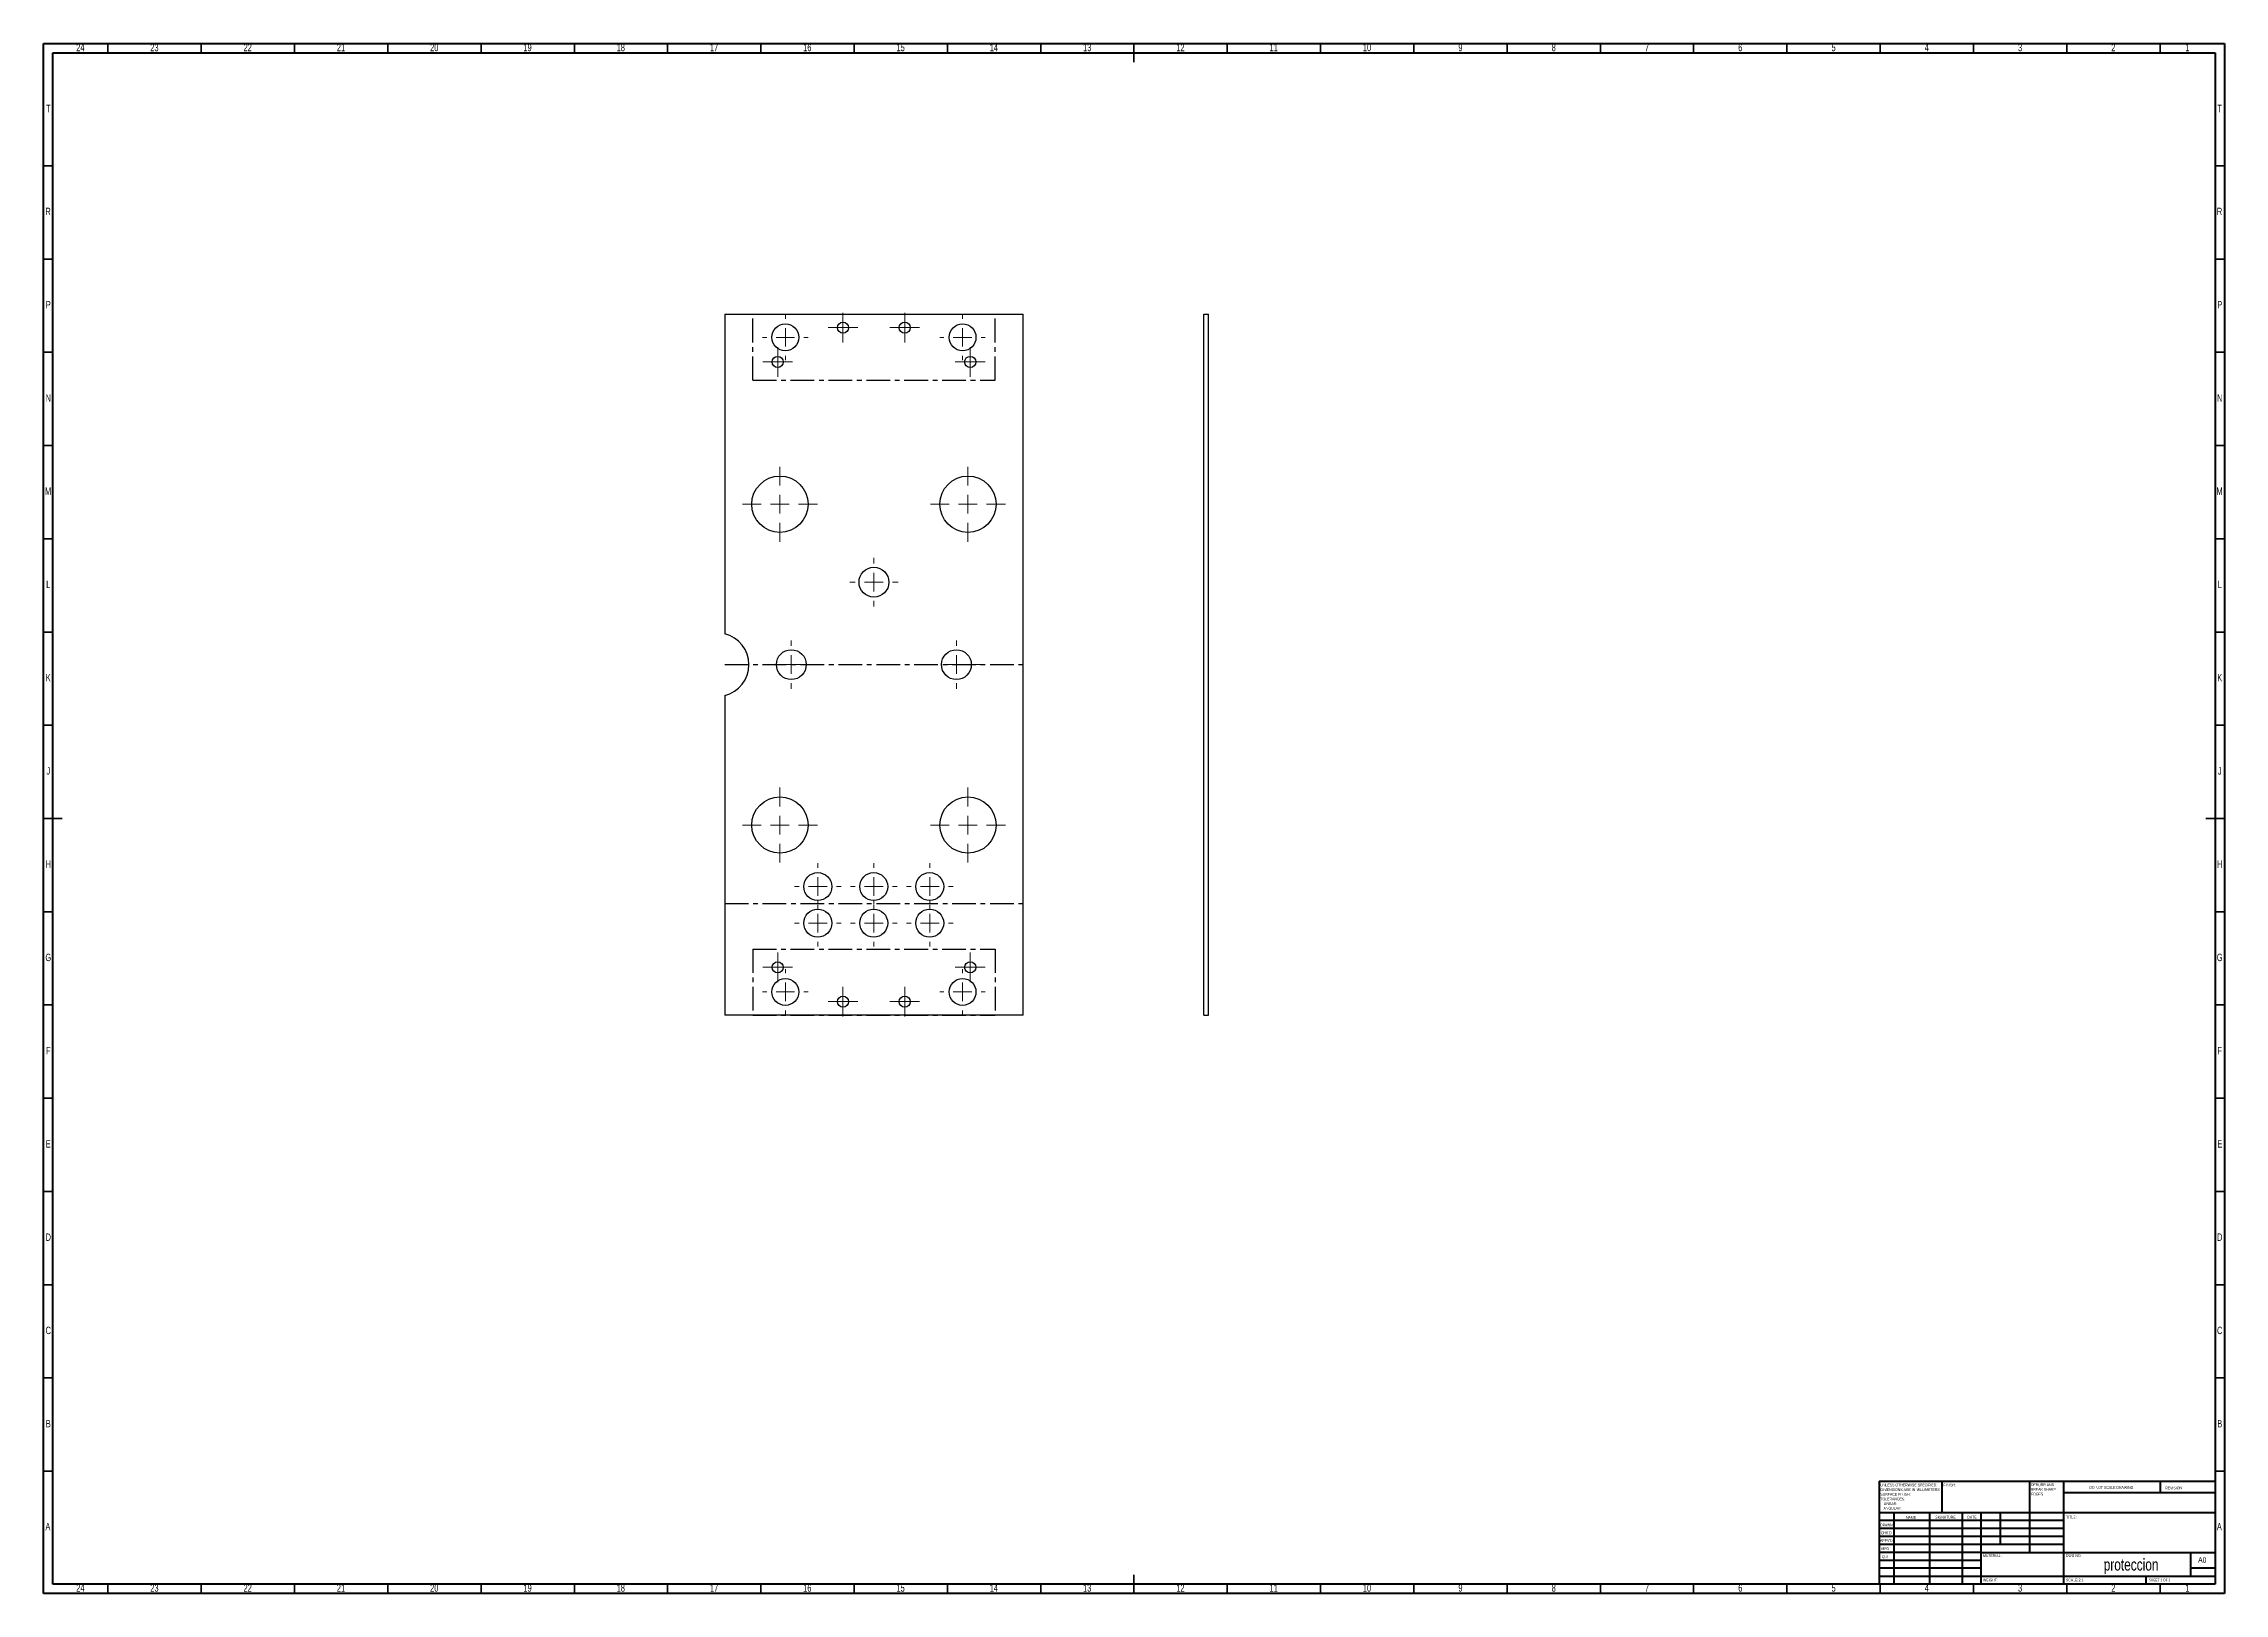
# Model space of a CAD drawing. Header units: millimetres. Extents: x 15 to 2024, y 5 to 1646.
# Drawn here: x 15 to 1184, y 5 to 836 of the extents above; entities that cross this region are included whole.
import ezdxf

# ---------------------------------------------------------------- set-up
doc = ezdxf.new("R2010")
doc.units = ezdxf.units.MM
doc.linetypes.add('CENTERX2', pattern=[20.32, 12.7, -2.54, 2.54, -2.54])
doc.styles.add('SLDTEXTSTYLE0', font='TXT', dxfattribs={"width": 0.75})
doc.styles.add('SLDTEXTSTYLE1', font='TXT', dxfattribs={"width": 0.686449})
doc.styles.add('SLDTEXTSTYLE2', font='TXT', dxfattribs={"width": 0.6875})

msp = doc.modelspace()

# ---------------------------------------------------------------- texts
at = {"color": 7, "linetype": 'Continuous', "lineweight": 0}
for s, insert, char_height, attachment_point, style in [('24', (34.7, 835.9), 3.97, 2, 'SLDTEXTSTYLE0'), ('23', (74.4, 835.9), 3.97, 2, 'SLDTEXTSTYLE0'), ('22', (124.4, 835.9), 3.97, 2, 'SLDTEXTSTYLE0'), ('21', (174.4, 835.9), 3.97, 2, 'SLDTEXTSTYLE0'), ('20', (224.4, 835.9), 3.97, 2, 'SLDTEXTSTYLE0'), ('19', (274.4, 835.9), 3.97, 2, 'SLDTEXTSTYLE0'), ('18', (324.4, 835.9), 3.97, 2, 'SLDTEXTSTYLE0'), ('17', (374.4, 835.9), 3.97, 2, 'SLDTEXTSTYLE0'), ('16', (424.4, 835.9), 3.97, 2, 'SLDTEXTSTYLE0'), ('15', (474.4, 835.9), 3.97, 2, 'SLDTEXTSTYLE0'), ('14', (524.4, 835.9), 3.97, 2, 'SLDTEXTSTYLE0'), ('13', (574.4, 835.9), 3.97, 2, 'SLDTEXTSTYLE0'), ('12', (624.4, 835.9), 3.97, 2, 'SLDTEXTSTYLE0'), ('11', (674.4, 835.9), 3.97, 2, 'SLDTEXTSTYLE0'), ('10', (724.4, 835.9), 3.97, 2, 'SLDTEXTSTYLE0'), ('9', (774.5, 835.9), 3.97, 2, 'SLDTEXTSTYLE0'), ('8', (824.5, 835.9), 3.97, 2, 'SLDTEXTSTYLE0'), ('7', (874.5, 835.9), 3.97, 2, 'SLDTEXTSTYLE0'), ('6', (924.5, 835.9), 3.97, 2, 'SLDTEXTSTYLE0'), ('5', (974.5, 835.9), 3.97, 2, 'SLDTEXTSTYLE0'), ('4', (1024.5, 835.9), 3.97, 2, 'SLDTEXTSTYLE0'), ('3', (1074.5, 835.9), 3.97, 2, 'SLDTEXTSTYLE0'), ('2', (1124.5, 835.9), 3.97, 2, 'SLDTEXTSTYLE0'), ('1', (1164.2, 835.9), 3.97, 2, 'SLDTEXTSTYLE0'), ('T', (17.5, 803.2), 3.97, 2, 'SLDTEXTSTYLE0'), ('T', (1181.5, 803.2), 3.97, 2, 'SLDTEXTSTYLE0'), ('R', (17.4, 748), 3.97, 2, 'SLDTEXTSTYLE0'), ('R', (1181.4, 748), 3.97, 2, 'SLDTEXTSTYLE0'), ('P', (17.5, 698), 3.97, 2, 'SLDTEXTSTYLE0'), ('P', (1181.5, 698), 3.97, 2, 'SLDTEXTSTYLE0'), ('N', (17.5, 648), 3.97, 2, 'SLDTEXTSTYLE0'), ('N', (1181.5, 648), 3.97, 2, 'SLDTEXTSTYLE0'), ('M', (17.4, 598), 3.97, 2, 'SLDTEXTSTYLE0'), ('M', (1181.4, 598), 3.97, 2, 'SLDTEXTSTYLE0'), ('L', (17.5, 548), 3.97, 2, 'SLDTEXTSTYLE0'), ('L', (1181.5, 548), 3.97, 2, 'SLDTEXTSTYLE0'), ('K', (17.5, 498), 3.97, 2, 'SLDTEXTSTYLE0'), ('K', (1181.5, 498), 3.97, 2, 'SLDTEXTSTYLE0'), ('J', (17.5, 448), 3.97, 2, 'SLDTEXTSTYLE0'), ('J', (1181.5, 448), 3.97, 2, 'SLDTEXTSTYLE0'), ('H', (17.5, 398), 3.97, 2, 'SLDTEXTSTYLE0'), ('H', (1181.5, 398), 3.97, 2, 'SLDTEXTSTYLE0'), ('G', (17.5, 348), 3.97, 2, 'SLDTEXTSTYLE0'), ('G', (1181.5, 348), 3.97, 2, 'SLDTEXTSTYLE0'), ('F', (17.5, 298), 3.97, 2, 'SLDTEXTSTYLE0'), ('F', (1181.5, 298), 3.97, 2, 'SLDTEXTSTYLE0'), ('E', (17.5, 248), 3.97, 2, 'SLDTEXTSTYLE0'), ('E', (1181.5, 248), 3.97, 2, 'SLDTEXTSTYLE0'), ('D', (17.5, 198), 3.97, 2, 'SLDTEXTSTYLE0'), ('D', (1181.5, 198), 3.97, 2, 'SLDTEXTSTYLE0'), ('C', (17.5, 148), 3.97, 2, 'SLDTEXTSTYLE0'), ('C', (1181.5, 148), 3.97, 2, 'SLDTEXTSTYLE0'), ('B', (17.5, 98), 3.97, 2, 'SLDTEXTSTYLE0'), ('B', (1181.5, 98), 3.97, 2, 'SLDTEXTSTYLE0'), ('FINISH:', (1033.4, 63.9), 1.5, 1, 'SLDTEXTSTYLE0'), ('DO NOT SCALE DRAWING', (1111.6, 62.5), 1.5, 1, 'SLDTEXTSTYLE0'), ('REVISION', (1152.3, 62.3), 1.5, 1, 'SLDTEXTSTYLE0'), ('A', (17.3, 42.8), 3.97, 2, 'SLDTEXTSTYLE0'), ('DRAWN', (999.6, 42.4), 1.5, 1, 'SLDTEXTSTYLE1'), ("CHK'D", (999.9, 38.2), 1.5, 1, 'SLDTEXTSTYLE0'), ('NAME', (1013.3, 46.5), 1.5, 1, 'SLDTEXTSTYLE0'), ('SIGNATURE', (1029, 46.6), 1.5, 1, 'SLDTEXTSTYLE0'), ('DATE', (1046.2, 46.6), 1.5, 1, 'SLDTEXTSTYLE0'), ('TITLE:', (1099.1, 46.6), 1.5, 1, 'SLDTEXTSTYLE0'), ('A', (1181.3, 42.8), 3.97, 2, 'SLDTEXTSTYLE0'), ("APPV'D", (999.4, 34.1), 1.5, 1, 'SLDTEXTSTYLE0'), ('MFG', (1000.1, 29.7), 1.5, 1, 'SLDTEXTSTYLE0'), ('Q.A', (1000.5, 25.5), 1.5, 1, 'SLDTEXTSTYLE0'), ('MATERIAL:', (1054.6, 26), 1.5, 1, 'SLDTEXTSTYLE0'), ('DWG NO.', (1099, 26), 1.5, 1, 'SLDTEXTSTYLE0'), ('proteccion', (1134, 23.6), 6.35, 2, 'SLDTEXTSTYLE0'), ('A0', (1169.9, 24.4), 2.91, 1, 'SLDTEXTSTYLE0'), ('WEIGHT:', (1054.6, 12.9), 1.5, 1, 'SLDTEXTSTYLE0'), ('SCALE:2:1', (1099.1, 12.9), 1.5, 1, 'SLDTEXTSTYLE0'), ('SHEET 1 OF 1', (1143.5, 12.9), 1.5, 1, 'SLDTEXTSTYLE2'), ('24', (34.7, 9.9), 3.97, 2, 'SLDTEXTSTYLE0'), ('23', (74.4, 9.9), 3.97, 2, 'SLDTEXTSTYLE0'), ('22', (124.4, 9.9), 3.97, 2, 'SLDTEXTSTYLE0'), ('21', (174.4, 9.9), 3.97, 2, 'SLDTEXTSTYLE0'), ('20', (224.4, 9.9), 3.97, 2, 'SLDTEXTSTYLE0'), ('19', (274.4, 9.9), 3.97, 2, 'SLDTEXTSTYLE0'), ('18', (324.4, 9.9), 3.97, 2, 'SLDTEXTSTYLE0'), ('17', (374.4, 9.9), 3.97, 2, 'SLDTEXTSTYLE0'), ('16', (424.4, 9.9), 3.97, 2, 'SLDTEXTSTYLE0'), ('15', (474.4, 9.9), 3.97, 2, 'SLDTEXTSTYLE0'), ('14', (524.4, 9.9), 3.97, 2, 'SLDTEXTSTYLE0'), ('13', (574.4, 9.9), 3.97, 2, 'SLDTEXTSTYLE0'), ('12', (624.4, 9.9), 3.97, 2, 'SLDTEXTSTYLE0'), ('11', (674.4, 9.9), 3.97, 2, 'SLDTEXTSTYLE0'), ('10', (724.4, 9.9), 3.97, 2, 'SLDTEXTSTYLE0'), ('9', (774.5, 9.9), 3.97, 2, 'SLDTEXTSTYLE0'), ('8', (824.5, 9.9), 3.97, 2, 'SLDTEXTSTYLE0'), ('7', (874.5, 9.9), 3.97, 2, 'SLDTEXTSTYLE0'), ('6', (924.5, 9.9), 3.97, 2, 'SLDTEXTSTYLE0'), ('5', (974.5, 9.9), 3.97, 2, 'SLDTEXTSTYLE0'), ('4', (1024.5, 9.9), 3.97, 2, 'SLDTEXTSTYLE0'), ('3', (1074.5, 9.9), 3.97, 2, 'SLDTEXTSTYLE0'), ('2', (1124.5, 9.9), 3.97, 2, 'SLDTEXTSTYLE0'), ('1', (1164.2, 9.9), 3.97, 2, 'SLDTEXTSTYLE0')]:
    msp.add_mtext(s, dxfattribs=dict(at, insert=insert, char_height=char_height, attachment_point=attachment_point, style=style))

# ---------------------------------------------------------------- blocks, each defined once
blk = doc.blocks.new('SW_NOTE_0')
at = {"color": 0, "linetype": 'Continuous', "lineweight": 0, "char_height": 1.5, "attachment_point": 1, "style": 'SLDTEXTSTYLE0'}
for s, insert in [('UNLESS OTHERWISE SPECIFIED:', (0, 1.9)), ('TOLERANCES:', (0, -5.6)), ('DIMENSIONS ARE IN MILLIMETERS', (0, -0.6)), ('SURFACE FINISH:', (0, -3.1)), ('ANGULAR:', (1.7, -10.6)), ('LINEAR:', (1.7, -8.1))]:
    blk.add_mtext(s, dxfattribs=dict(at, insert=insert))
blk = doc.blocks.new('SW_NOTE_1')
at = {"color": 0, "linetype": 'Continuous', "lineweight": 0, "char_height": 1.5, "attachment_point": 1, "style": 'SLDTEXTSTYLE0'}
for s, insert in [('DEBURR AND', (0, 1.9)), ('BREAK SHARP', (0, -0.6)), ('EDGES', (0, -3.1))]:
    blk.add_mtext(s, dxfattribs=dict(at, insert=insert))
blk = doc.blocks.new('SW_CENTERMARKSYMBOL_0')
at = {"color": 0, "linetype": 'Continuous', "lineweight": 0}
for p, q in [((0, 10), (0, 12.5)), ((-10, 0), (-12.5, 0)), ((0, 0), (-5, 0)), ((0, 0), (0, 5)), ((0, 0), (0, -5)), ((0, 0), (5, 0)), ((10, 0), (12.5, 0)), ((0, -10), (0, -12.5))]:
    blk.add_line(p, q, dxfattribs=at)
blk = doc.blocks.new('SW_CENTERMARKSYMBOL_1')
at = {"color": 0, "linetype": 'Continuous', "lineweight": 0}
for p, q in [((0, 10), (0, 12.5)), ((-10, 0), (-12.5, 0)), ((0, 0), (-5, 0)), ((0, 0), (0, 5)), ((0, 0), (0, -5)), ((0, 0), (5, 0)), ((10, 0), (12.5, 0)), ((0, -10), (0, -12.5))]:
    blk.add_line(p, q, dxfattribs=at)
blk = doc.blocks.new('SW_CENTERMARKSYMBOL_2')
at = {"color": 0, "linetype": 'Continuous', "lineweight": 0}
for p, q in [((0, 10), (0, 12.5)), ((-10, 0), (-12.5, 0)), ((0, 0), (-5, 0)), ((0, 0), (0, 5)), ((0, 0), (0, -5)), ((0, 0), (5, 0)), ((10, 0), (12.5, 0)), ((0, -10), (0, -12.5))]:
    blk.add_line(p, q, dxfattribs=at)
blk = doc.blocks.new('SW_CENTERMARKSYMBOL_3')
at = {"color": 0, "linetype": 'Continuous', "lineweight": 0}
for p, q in [((0, 10), (0, 12.5)), ((-10, 0), (-12.5, 0)), ((0, 0), (-5, 0)), ((0, 0), (0, 5)), ((0, 0), (0, -5)), ((0, 0), (5, 0)), ((10, 0), (12.5, 0)), ((0, -10), (0, -12.5))]:
    blk.add_line(p, q, dxfattribs=at)
blk = doc.blocks.new('SW_CENTERMARKSYMBOL_4')
at = {"color": 0, "linetype": 'Continuous', "lineweight": 0}
for p, q in [((0, 10), (0, 12.5)), ((-10, 0), (-12.5, 0)), ((0, 0), (-5, 0)), ((0, 0), (0, 5)), ((0, 0), (0, -5)), ((0, 0), (5, 0)), ((10, 0), (12.5, 0)), ((0, -10), (0, -12.5))]:
    blk.add_line(p, q, dxfattribs=at)
blk = doc.blocks.new('SW_CENTERMARKSYMBOL_5')
at = {"color": 0, "linetype": 'Continuous', "lineweight": 0}
for p, q in [((0, 10), (0, 12.5)), ((-10, 0), (-12.5, 0)), ((0, 0), (-5, 0)), ((0, 0), (0, 5)), ((0, 0), (0, -5)), ((0, 0), (5, 0)), ((10, 0), (12.5, 0)), ((0, -10), (0, -12.5))]:
    blk.add_line(p, q, dxfattribs=at)
blk = doc.blocks.new('SW_CENTERMARKSYMBOL_6')
at = {"color": 0, "linetype": 'Continuous', "lineweight": 0}
for p, q in [((0, 10), (0, 20.13)), ((-10, 0), (-20.13, 0)), ((0, 0), (-5, 0)), ((0, 0), (0, 5)), ((0, 0), (0, -5)), ((0, 0), (5, 0)), ((10, 0), (20.13, 0)), ((0, -10), (0, -20.13))]:
    blk.add_line(p, q, dxfattribs=at)
blk = doc.blocks.new('SW_CENTERMARKSYMBOL_7')
at = {"color": 0, "linetype": 'Continuous', "lineweight": 0}
for p, q in [((0, 10), (0, 20.13)), ((-10, 0), (-20.13, 0)), ((0, 0), (-5, 0)), ((0, 0), (0, 5)), ((0, 0), (0, -5)), ((0, 0), (5, 0)), ((10, 0), (20.13, 0)), ((0, -10), (0, -20.13))]:
    blk.add_line(p, q, dxfattribs=at)
blk = doc.blocks.new('SW_CENTERMARKSYMBOL_8')
at = {"color": 0, "linetype": 'Continuous', "lineweight": 0}
for p, q in [((0, 10), (0, 20.13)), ((-10, 0), (-20.13, 0)), ((0, 0), (-5, 0)), ((0, 0), (0, 5)), ((0, 0), (0, -5)), ((0, 0), (5, 0)), ((10, 0), (20.13, 0)), ((0, -10), (0, -20.13))]:
    blk.add_line(p, q, dxfattribs=at)
blk = doc.blocks.new('SW_CENTERMARKSYMBOL_9')
at = {"color": 0, "linetype": 'Continuous', "lineweight": 0}
for p, q in [((0, 10), (0, 13)), ((-10, 0), (-13, 0)), ((0, 0), (-5, 0)), ((0, 0), (0, 5)), ((0, 0), (0, -5)), ((0, 0), (5, 0)), ((10, 0), (13, 0)), ((0, -10), (0, -13))]:
    blk.add_line(p, q, dxfattribs=at)
blk = doc.blocks.new('SW_CENTERMARKSYMBOL_10')
at = {"color": 0, "linetype": 'Continuous', "lineweight": 0}
for p, q in [((-5, 0), (-8, 0)), ((0, 0), (-5, 0)), ((0, 5), (0, 8)), ((0, 0), (0, 5)), ((0, 0), (0, -5)), ((0, 0), (5, 0)), ((5, 0), (8, 0)), ((0, -5), (0, -8))]:
    blk.add_line(p, q, dxfattribs=at)
blk = doc.blocks.new('SW_CENTERMARKSYMBOL_11')
at = {"color": 0, "linetype": 'Continuous', "lineweight": 0}
for p, q in [((0, 10), (0, 12.2)), ((-10, 0), (-12.2, 0)), ((0, 0), (-5, 0)), ((0, 0), (0, 5)), ((0, 0), (0, -5)), ((0, 0), (5, 0)), ((10, 0), (12.2, 0)), ((0, -10), (0, -12.2))]:
    blk.add_line(p, q, dxfattribs=at)
blk = doc.blocks.new('SW_CENTERMARKSYMBOL_12')
at = {"color": 0, "linetype": 'Continuous', "lineweight": 0}
for p, q in [((-5, 0), (-8, 0)), ((0, 0), (-5, 0)), ((0, 5), (0, 8)), ((0, 0), (0, 5)), ((0, 0), (0, -5)), ((0, 0), (5, 0)), ((5, 0), (8, 0)), ((0, -5), (0, -8))]:
    blk.add_line(p, q, dxfattribs=at)
blk = doc.blocks.new('SW_CENTERMARKSYMBOL_13')
at = {"color": 0, "linetype": 'Continuous', "lineweight": 0}
for p, q in [((-5, 0), (-8, 0)), ((0, 0), (-5, 0)), ((0, 5), (0, 8)), ((0, 0), (0, 5)), ((0, 0), (0, -5)), ((0, 0), (5, 0)), ((5, 0), (8, 0)), ((0, -5), (0, -8))]:
    blk.add_line(p, q, dxfattribs=at)
blk = doc.blocks.new('SW_CENTERMARKSYMBOL_14')
at = {"color": 0, "linetype": 'Continuous', "lineweight": 0}
for p, q in [((0, 10), (0, 12.2)), ((-10, 0), (-12.2, 0)), ((0, 0), (-5, 0)), ((0, 0), (0, 5)), ((0, 0), (0, -5)), ((0, 0), (5, 0)), ((10, 0), (12.2, 0)), ((0, -10), (0, -12.2))]:
    blk.add_line(p, q, dxfattribs=at)
blk = doc.blocks.new('SW_CENTERMARKSYMBOL_15')
at = {"color": 0, "linetype": 'Continuous', "lineweight": 0}
for p, q in [((-5, 0), (-8, 0)), ((0, 0), (-5, 0)), ((0, 5), (0, 8)), ((0, 0), (0, 5)), ((0, 0), (0, -5)), ((0, 0), (5, 0)), ((5, 0), (8, 0)), ((0, -5), (0, -8))]:
    blk.add_line(p, q, dxfattribs=at)
blk = doc.blocks.new('SW_CENTERMARKSYMBOL_16')
at = {"color": 0, "linetype": 'Continuous', "lineweight": 0}
for p, q in [((0, 10), (0, 20.13)), ((-10, 0), (-20.13, 0)), ((0, 0), (-5, 0)), ((0, 0), (0, 5)), ((0, 0), (0, -5)), ((0, 0), (5, 0)), ((10, 0), (20.13, 0)), ((0, -10), (0, -20.13))]:
    blk.add_line(p, q, dxfattribs=at)
blk = doc.blocks.new('SW_CENTERMARKSYMBOL_17')
at = {"color": 0, "linetype": 'Continuous', "lineweight": 0}
for p, q in [((-5, 0), (-8, 0)), ((0, 0), (-5, 0)), ((0, 5), (0, 8)), ((0, 0), (0, 5)), ((0, 0), (0, -5)), ((0, 0), (5, 0)), ((5, 0), (8, 0)), ((0, -5), (0, -8))]:
    blk.add_line(p, q, dxfattribs=at)
blk = doc.blocks.new('SW_CENTERMARKSYMBOL_18')
at = {"color": 0, "linetype": 'Continuous', "lineweight": 0}
for p, q in [((-5, 0), (-8, 0)), ((0, 0), (-5, 0)), ((0, 5), (0, 8)), ((0, 0), (0, 5)), ((0, 0), (0, -5)), ((0, 0), (5, 0)), ((5, 0), (8, 0)), ((0, -5), (0, -8))]:
    blk.add_line(p, q, dxfattribs=at)
blk = doc.blocks.new('SW_CENTERMARKSYMBOL_19')
at = {"color": 0, "linetype": 'Continuous', "lineweight": 0}
for p, q in [((-5, 0), (-8, 0)), ((0, 0), (-5, 0)), ((0, 5), (0, 8)), ((0, 0), (0, 5)), ((0, 0), (0, -5)), ((0, 0), (5, 0)), ((5, 0), (8, 0)), ((0, -5), (0, -8))]:
    blk.add_line(p, q, dxfattribs=at)
blk = doc.blocks.new('SW_CENTERMARKSYMBOL_20')
at = {"color": 0, "linetype": 'Continuous', "lineweight": 0}
for p, q in [((0, 10), (0, 12.2)), ((-10, 0), (-12.2, 0)), ((0, 0), (-5, 0)), ((0, 0), (0, 5)), ((0, 0), (0, -5)), ((0, 0), (5, 0)), ((10, 0), (12.2, 0)), ((0, -10), (0, -12.2))]:
    blk.add_line(p, q, dxfattribs=at)
blk = doc.blocks.new('SW_CENTERMARKSYMBOL_21')
at = {"color": 0, "linetype": 'Continuous', "lineweight": 0}
for p, q in [((0, 10), (0, 12.2)), ((-10, 0), (-12.2, 0)), ((0, 0), (-5, 0)), ((0, 0), (0, 5)), ((0, 0), (0, -5)), ((0, 0), (5, 0)), ((10, 0), (12.2, 0)), ((0, -10), (0, -12.2))]:
    blk.add_line(p, q, dxfattribs=at)
blk = doc.blocks.new('SW_CENTERMARKSYMBOL_22')
at = {"color": 0, "linetype": 'Continuous', "lineweight": 0}
for p, q in [((-5, 0), (-8, 0)), ((0, 0), (-5, 0)), ((0, 5), (0, 8)), ((0, 0), (0, 5)), ((0, 0), (0, -5)), ((0, 0), (5, 0)), ((5, 0), (8, 0)), ((0, -5), (0, -8))]:
    blk.add_line(p, q, dxfattribs=at)
blk = doc.blocks.new('SW_CENTERMARKSYMBOL_23')
at = {"color": 0, "linetype": 'Continuous', "lineweight": 0}
for p, q in [((0, 10), (0, 13)), ((-10, 0), (-13, 0)), ((0, 0), (-5, 0)), ((0, 0), (0, 5)), ((0, 0), (0, -5)), ((0, 0), (5, 0)), ((10, 0), (13, 0)), ((0, -10), (0, -13))]:
    blk.add_line(p, q, dxfattribs=at)
blk = doc.blocks.new('SW_CENTERMARKSYMBOL_24')
at = {"color": 0, "linetype": 'Continuous', "lineweight": 0}
for p, q in [((0, 10), (0, 13)), ((-10, 0), (-13, 0)), ((0, 0), (-5, 0)), ((0, 0), (0, 5)), ((0, 0), (0, -5)), ((0, 0), (5, 0)), ((10, 0), (13, 0)), ((0, -10), (0, -13))]:
    blk.add_line(p, q, dxfattribs=at)

# ---------------------------------------------------------------- linework, layer by layer
at = {"color": 7, "linetype": 'Continuous', "lineweight": 70}
for p, q in [((15, 5), (15, 836)), ((15, 836), (1184, 836)), ((20, 10), (20, 831)), ((20, 831), (1179, 831)), ((1179, 831), (1179, 10)), ((1184, 836), (1184, 5)), ((1184, 5), (15, 5)), ((1179, 10), (20, 10))]:
    msp.add_line(p, q, dxfattribs=at)
at = {"color": 7, "linetype": 'Continuous', "lineweight": 35}
for p, q in [((49.5, 831), (49.5, 836)), ((99.5, 831), (99.5, 836)), ((149.5, 831), (149.5, 836)), ((199.5, 831), (199.5, 836)), ((249.5, 831), (249.5, 836)), ((299.5, 831), (299.5, 836)), ((349.5, 831), (349.5, 836)), ((399.5, 831), (399.5, 836)), ((449.5, 831), (449.5, 836)), ((499.5, 831), (499.5, 836)), ((549.5, 831), (549.5, 836)), ((599.5, 836), (599.5, 826)), ((599.5, 831), (599.5, 836)), ((649.5, 831), (649.5, 836)), ((699.5, 831), (699.5, 836)), ((749.5, 831), (749.5, 836)), ((799.5, 831), (799.5, 836)), ((849.5, 831), (849.5, 836)), ((899.5, 831), (899.5, 836)), ((949.5, 831), (949.5, 836)), ((999.5, 831), (999.5, 836)), ((1049.5, 831), (1049.5, 836)), ((1099.5, 831), (1099.5, 836)), ((1149.5, 831), (1149.5, 836)), ((20, 770.5), (15, 770.5)), ((1179, 770.5), (1184, 770.5)), ((20, 720.5), (15, 720.5)), ((1179, 720.5), (1184, 720.5)), ((20, 670.5), (15, 670.5)), ((1179, 670.5), (1184, 670.5)), ((20, 620.5), (15, 620.5)), ((1179, 620.5), (1184, 620.5)), ((20, 570.5), (15, 570.5)), ((1179, 570.5), (1184, 570.5)), ((20, 520.5), (15, 520.5)), ((1179, 520.5), (1184, 520.5)), ((20, 470.5), (15, 470.5)), ((1179, 470.5), (1184, 470.5)), ((15, 420.5), (25, 420.5)), ((20, 420.5), (15, 420.5)), ((1184, 420.5), (1174, 420.5)), ((1179, 420.5), (1184, 420.5)), ((20, 370.5), (15, 370.5)), ((1179, 370.5), (1184, 370.5)), ((20, 320.5), (15, 320.5)), ((1179, 320.5), (1184, 320.5)), ((20, 270.5), (15, 270.5)), ((1179, 270.5), (1184, 270.5)), ((20, 220.5), (15, 220.5)), ((1179, 220.5), (1184, 220.5)), ((20, 170.5), (15, 170.5)), ((1179, 170.5), (1184, 170.5)), ((20, 120.5), (15, 120.5)), ((1179, 120.5), (1184, 120.5)), ((20, 70.5), (15, 70.5)), ((1179, 70.5), (1184, 70.5)), ((599.5, 5), (599.5, 15)), ((49.5, 10), (49.5, 5)), ((99.5, 10), (99.5, 5)), ((149.5, 10), (149.5, 5)), ((199.5, 10), (199.5, 5)), ((249.5, 10), (249.5, 5)), ((299.5, 10), (299.5, 5)), ((349.5, 10), (349.5, 5)), ((399.5, 10), (399.5, 5)), ((449.5, 10), (449.5, 5)), ((499.5, 10), (499.5, 5)), ((549.5, 10), (549.5, 5)), ((599.5, 10), (599.5, 5)), ((649.5, 10), (649.5, 5)), ((699.5, 10), (699.5, 5)), ((749.5, 10), (749.5, 5)), ((799.5, 10), (799.5, 5)), ((849.5, 10), (849.5, 5)), ((899.5, 10), (899.5, 5)), ((949.5, 10), (949.5, 5)), ((999.5, 10), (999.5, 5)), ((1049.5, 10), (1049.5, 5)), ((1099.5, 10), (1099.5, 5)), ((1149.5, 10), (1149.5, 5))]:
    msp.add_line(p, q, dxfattribs=at)
at = {"color": 7, "linetype": 'Continuous', "lineweight": 25}
for p, q in [((380.1, 691), (540.1, 691)), ((380.1, 691), (380.1, 519.5)), ((540.1, 315), (540.1, 691)), ((637, 691), (639.5, 691)), ((637, 315), (637, 691)), ((639.5, 315), (639.5, 691)), ((380.1, 486.5), (380.1, 315)), ((540.1, 315), (380.1, 315)), ((637, 315), (639.5, 315))]:
    msp.add_line(p, q, dxfattribs=at)
at = {"color": 7, "linetype": 'CENTERX2'}
for p, q in [((395.1, 655.5), (395.1, 691)), ((525.1, 655.5), (525.1, 691)), ((395.1, 655.5), (525.1, 655.5)), ((380.1, 503), (540.1, 503)), ((380.1, 375), (540.1, 375)), ((395.1, 350.5), (525.1, 350.5)), ((395.1, 350.5), (395.1, 315)), ((525.1, 350.5), (525.1, 315)), ((395.1, 315), (525.1, 315))]:
    msp.add_line(p, q, dxfattribs=at)
at = {"color": 7, "linetype": 'Continuous', "lineweight": 50}
for p, q in [((999, 65.2), (1179, 65.2)), ((999, 65.2), (999, 10)), ((1032.8, 48.2), (1032.8, 65.2)), ((1079.6, 65.2), (1079.6, 27)), ((1097.8, 65.2), (1097.8, 10)), ((1179, 58.9), (1097.8, 58.9)), ((1149.8, 58.9), (1149.8, 65.2)), ((1179, 48.2), (999, 48.2)), ((1006.8, 48.2), (1006.8, 10)), ((1026, 48.2), (1026, 10)), ((1043.4, 48.2), (1043.4, 10)), ((1053.6, 10), (1053.6, 48.2)), ((1064, 31.2), (1064, 48.2)), ((1097.8, 44), (999, 44)), ((1097.8, 39.8), (999, 39.8)), ((1097.8, 35.5), (999, 35.5)), ((1097.8, 31.2), (999, 31.2)), ((1053.6, 27), (999, 27)), ((1053.6, 27), (1179, 27)), ((1166, 14.2), (1166, 27)), ((1053.6, 22.7), (999, 22.7)), ((1053.6, 18.5), (999, 18.5)), ((999, 14.2), (1179, 14.2)), ((1142, 10), (1142, 14.2)), ((1179, 18.5), (1166, 18.5))]:
    msp.add_line(p, q, dxfattribs=at)
at = {"color": 7, "linetype": 'Continuous', "lineweight": 25}
for centre, radius in [((412.6, 678.5), 7.2), ((443.5, 683.7), 3), ((476.6, 683.7), 3), ((507.6, 678.5), 7.2), ((408.5, 665.3), 3), ((511.7, 665.3), 3), ((409.7, 589), 15.1), ((510.5, 589), 15.1), ((460.1, 547.2), 8), ((415.8, 503), 8), ((504.3, 503), 8), ((409.7, 417), 15.1), ((510.5, 417), 15.1), ((430, 384), 7.5), ((460, 384), 7.5), ((490, 384), 7.5), ((430, 364.4), 7.5), ((460, 364.4), 7.5), ((490, 364.4), 7.5), ((408.5, 340.7), 3), ((511.7, 340.7), 3), ((412.6, 327.5), 7.2), ((507.6, 327.5), 7.2), ((443.5, 322.3), 3), ((476.6, 322.3), 3)]:
    msp.add_circle(centre, radius, dxfattribs=at)
msp.add_arc((376.1, 503), 17, 283.609, 76.391, dxfattribs=at)

# ---------------------------------------------------------------- block references
at = {"color": 7, "linetype": 'Continuous', "lineweight": 0}
for name, p in [('SW_CENTERMARKSYMBOL_20', (412.6, 678.5)), ('SW_CENTERMARKSYMBOL_19', (443.5, 683.7)), ('SW_CENTERMARKSYMBOL_17', (476.6, 683.7)), ('SW_CENTERMARKSYMBOL_21', (507.6, 678.5)), ('SW_CENTERMARKSYMBOL_18', (408.5, 665.3)), ('SW_CENTERMARKSYMBOL_22', (511.7, 665.3)), ('SW_CENTERMARKSYMBOL_7', (409.7, 589)), ('SW_CENTERMARKSYMBOL_8', (510.5, 589)), ('SW_CENTERMARKSYMBOL_24', (460.1, 547.2)), ('SW_CENTERMARKSYMBOL_9', (415.8, 503)), ('SW_CENTERMARKSYMBOL_23', (504.3, 503)), ('SW_CENTERMARKSYMBOL_16', (409.7, 417)), ('SW_CENTERMARKSYMBOL_6', (510.5, 417)), ('SW_CENTERMARKSYMBOL_5', (430, 384)), ('SW_CENTERMARKSYMBOL_4', (460, 384)), ('SW_CENTERMARKSYMBOL_3', (490, 384)), ('SW_CENTERMARKSYMBOL_2', (430, 364.4)), ('SW_CENTERMARKSYMBOL_0', (460, 364.4)), ('SW_CENTERMARKSYMBOL_1', (490, 364.4)), ('SW_CENTERMARKSYMBOL_11', (412.6, 327.5)), ('SW_CENTERMARKSYMBOL_10', (408.5, 340.7)), ('SW_CENTERMARKSYMBOL_14', (507.6, 327.5)), ('SW_CENTERMARKSYMBOL_15', (511.7, 340.7)), ('SW_CENTERMARKSYMBOL_12', (443.5, 322.3)), ('SW_CENTERMARKSYMBOL_13', (476.6, 322.3)), ('SW_NOTE_0', (999.6, 62)), ('SW_NOTE_1', (1080.3, 62.1))]:
    msp.add_blockref(name, p, dxfattribs=at)

msp.set_redraw_order([(e.dxf.handle, doc.entitydb.next_handle()) for e in msp.query("TEXT MTEXT ATTDEF DIMENSION ARC_DIMENSION")])  # texts and dimensions are drawn at this point

doc.saveas('drawing.dxf')
